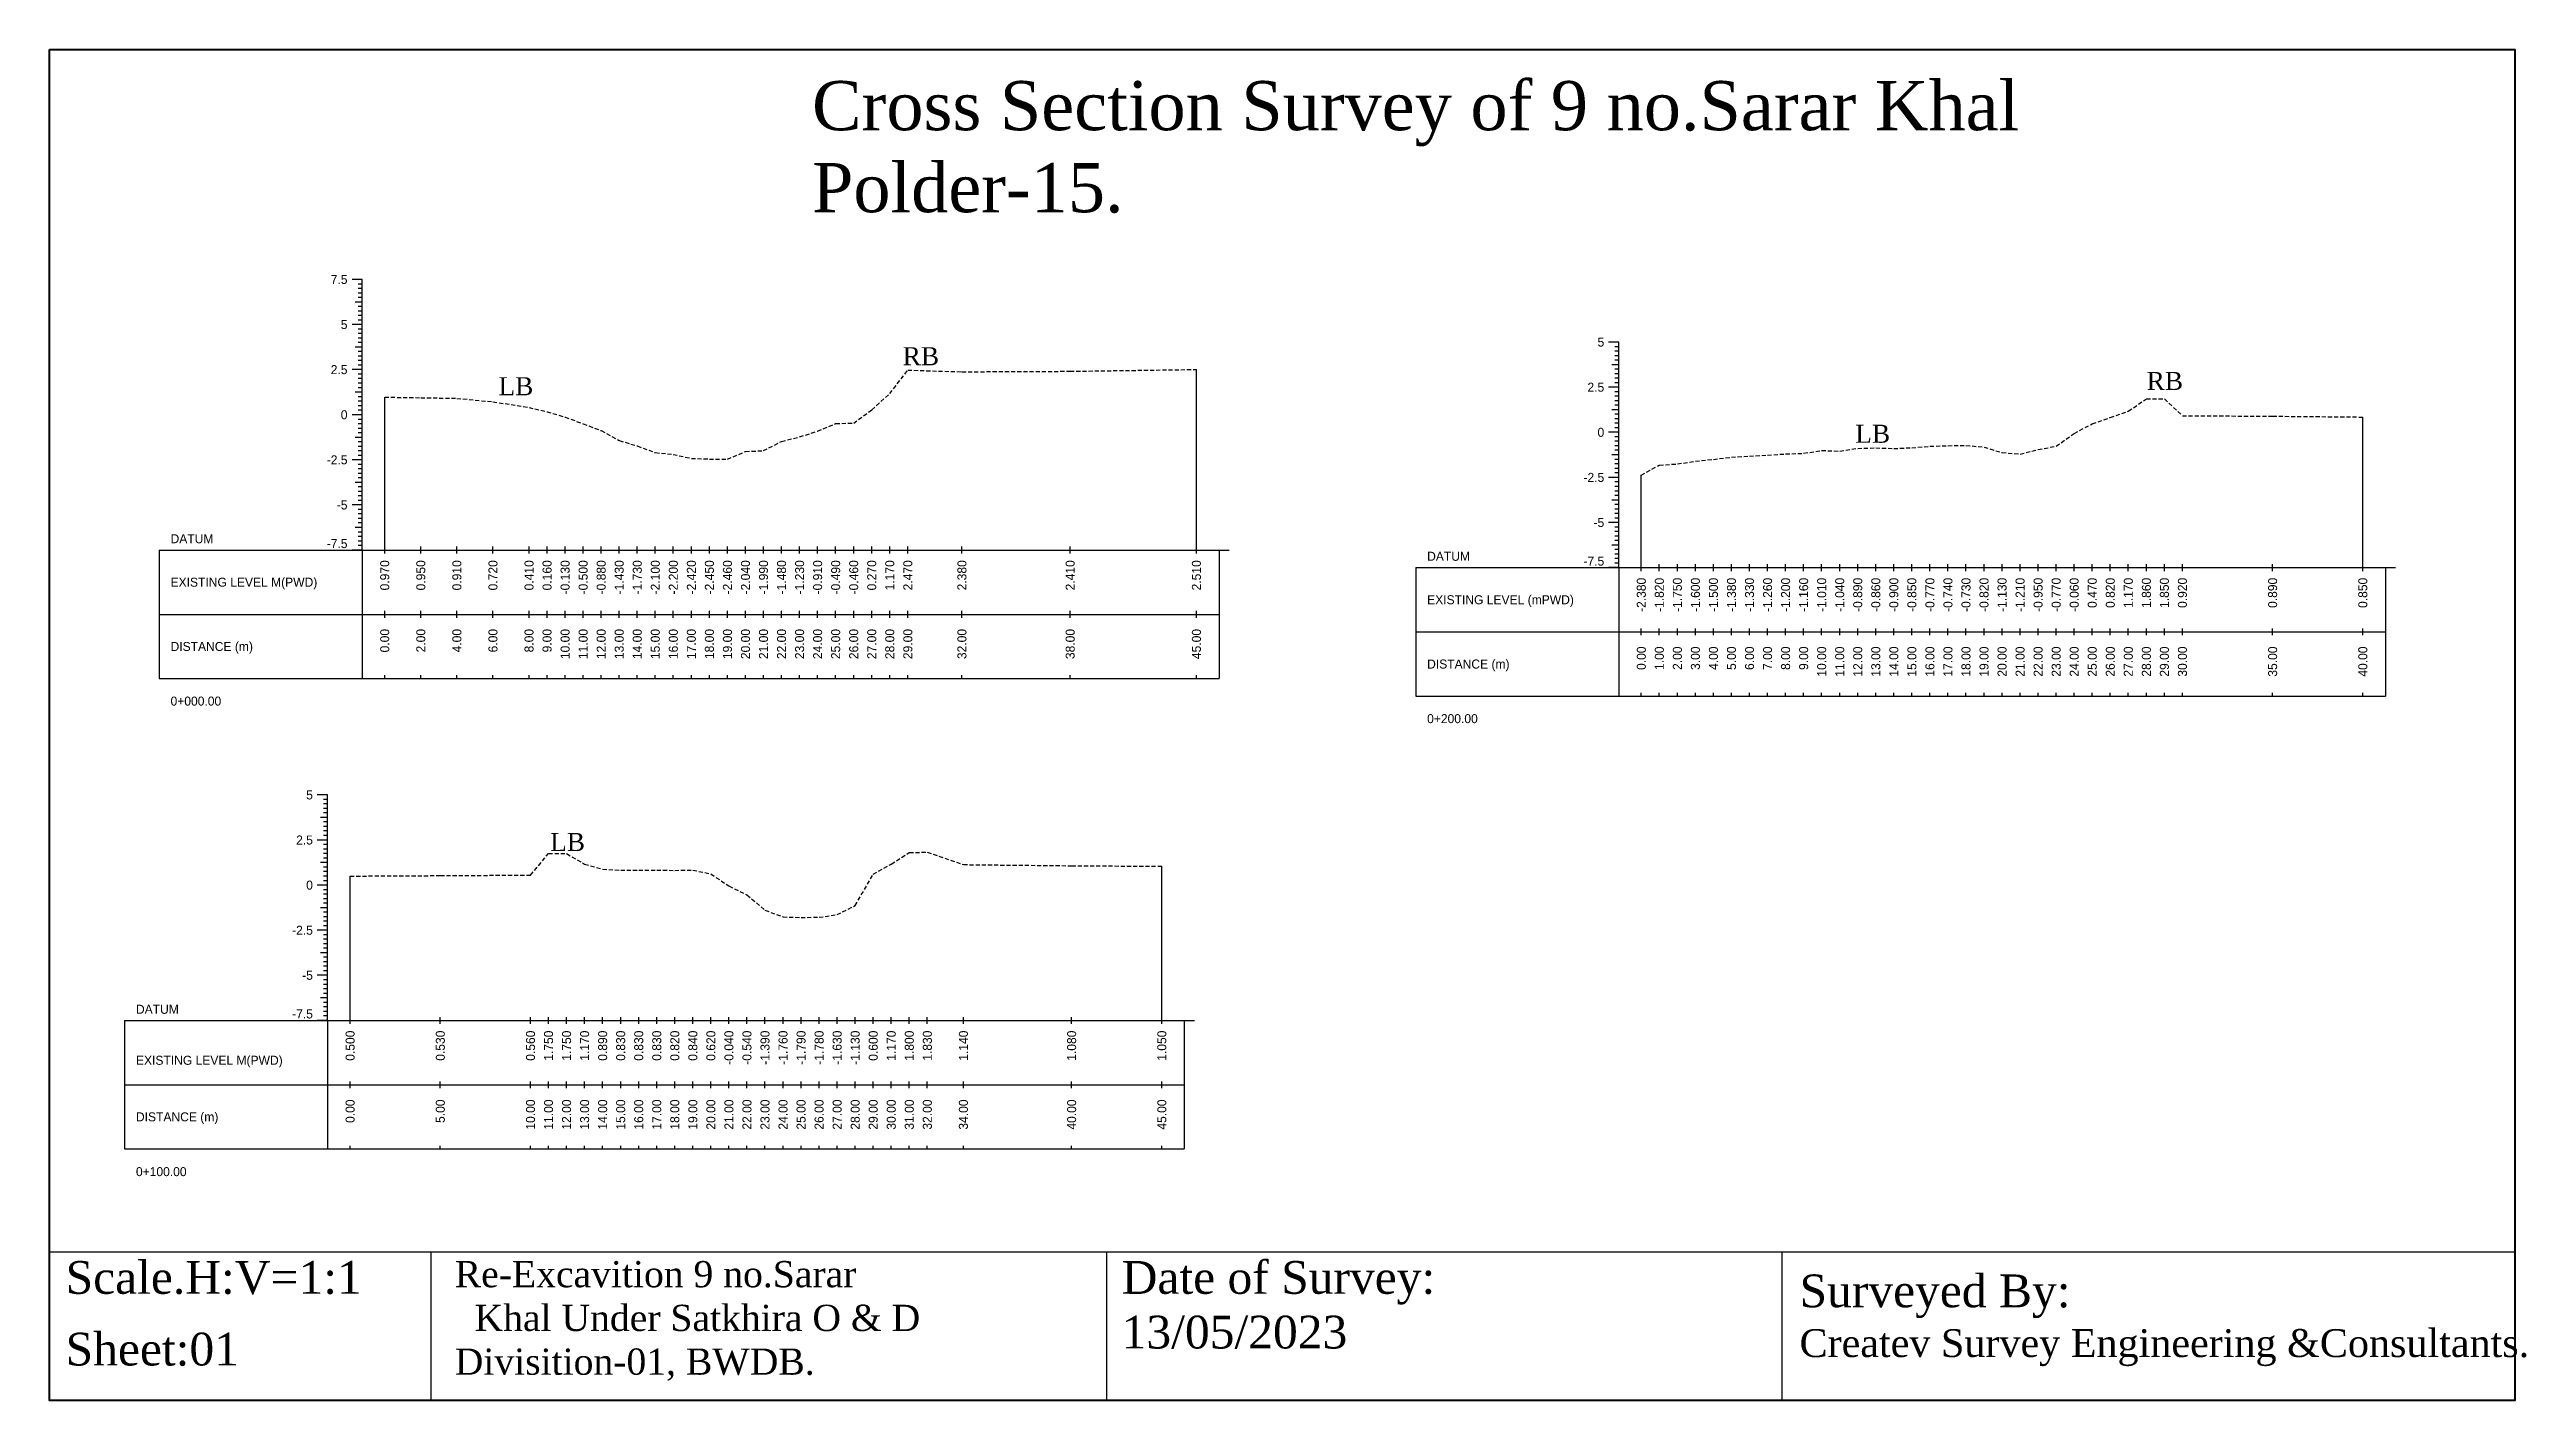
# Model space of a CAD drawing. Header units: inches. Extents: x 2527 to 3799, y -2520 to -1051.
# Drawn here: x 2527.3 to 2678.4, y -1133.6 to -1051.2 of the extents above; entities that cross this region are included whole.
import ezdxf
from ezdxf.enums import TextEntityAlignment as Align

# ---------------------------------------------------------------- set-up
doc = ezdxf.new("R2010")
doc.units = ezdxf.units.IN
doc.header["$MEASUREMENT"] = 0
doc.linetypes.add('HIDDEN', pattern=[0.375, 0.25, -0.125])
doc.layers.add('CS_Drawing', color=7, linetype='Continuous')
doc.layers.add('GL', color=3, linetype='HIDDEN')
doc.styles.add('romans', font='romans.shx')

msp = doc.modelspace()

# ---------------------------------------------------------------- texts
at = {"attachment_point": 1, "style": 'romans'}
for s, insert, char_height, width in [('{\\fTimes New Roman|b0|i0|c0|p18;Cross Section Survey of 9 no.Sarar Khal Polder-15.}', (2573.84, -1053.12), 3, 75.7359), ('{\\fTimes New Roman|b0|i0|c0|p18;RB}', (2579.37, -1069.35), 1.1, 96.5494), ('{\\fTimes New Roman|b0|i0|c0|p18;RB}', (2655.23, -1070.86), 1.1, 96.5494), ('{\\fTimes New Roman|b0|i0|c0|p18;LB}', (2554.72, -1071.18), 1.1, 96.5494), ('{\\fTimes New Roman|b0|i0|c0|p18;LB}', (2637.46, -1074.08), 1.1, 96.5494), ('{\\fTimes New Roman|b0|i0|c0|p18;LB}', (2557.87, -1098.97), 1.1, 96.5494), ('{\\fTimes New Roman|b0|i0|c0|p18;Scale.H:V=1:1}', (2528.32, -1125.07), 2, 22.2708), ('{\\fTimes New Roman|b0|i0|c0|p18;Re-Excavition 9 no.Sarar\\P  Khal Under Satkhira O & D    Divisition-01, BWDB.}', (2552.05, -1125.07), 1.6, 38.8405), ('{\\fTimes New Roman|b0|i0|c0|p18;Date of Survey: 13/05/2023}', (2592.72, -1125.07), 2, 22.2708), ('{\\fTimes New Roman|b0|i0|c0|p18;Surveyed By:                                     \\H0.85x;Createv Survey Engineering &Consultants.}', (2634.06, -1125.89), 2, 45.2193), ('{\\fTimes New Roman|b0|i0|c0|p18;Sheet:01}', (2528.32, -1129.44), 2, 38.8405)]:
    msp.add_mtext(s, dxfattribs=dict(at, insert=insert, char_height=char_height, width=width))
at = {"layer": 'CS_Drawing'}
for s, p in [('7.5', (2545.51, -1065.22)), ('5', (2545.51, -1067.97)), ('5', (2622.15, -1069.04)), ('2.5', (2545.51, -1070.72)), ('2.5', (2622.15, -1071.79)), ('0', (2545.51, -1073.47)), ('0', (2622.15, -1074.54)), ('-2.5', (2545.51, -1076.22)), ('-2.5', (2622.15, -1077.29)), ('-5', (2545.51, -1078.97)), ('-5', (2622.15, -1080.04)), ('5', (2543.4, -1096.65)), ('2.5', (2543.4, -1099.4)), ('0', (2543.4, -1102.15)), ('-2.5', (2543.4, -1104.9)), ('-5', (2543.4, -1107.65))]:
    msp.add_text(s, height=0.55, dxfattribs=at).set_placement(p, align=Align.MIDDLE_RIGHT)
for s, p in [('DATUM', (2534.72, -1081.03)), ('DATUM', (2611.35, -1082.1)), ('EXISTING LEVEL M(PWD)', (2534.72, -1083.68)), ('EXISTING LEVEL (mPWD)', (2611.35, -1084.75)), ('DISTANCE (m)', (2534.72, -1087.6)), ('DISTANCE (m)', (2611.35, -1088.67)), ('0+000.00', (2534.72, -1090.93)), ('0+200.00', (2611.35, -1092)), ('DATUM', (2532.61, -1109.72)), ('EXISTING LEVEL M(PWD)', (2532.61, -1112.83)), ('DISTANCE (m)', (2532.61, -1116.28)), ('0+100.00', (2532.61, -1119.62))]:
    msp.add_text(s, height=0.55, dxfattribs=at).set_placement(p, align=Align.MIDDLE_LEFT)
for p in [(2545.51, -1081.6), (2622.15, -1082.67), (2543.4, -1110.28)]:
    msp.add_text('-7.5', height=0.55, dxfattribs=at).set_placement(p, align=Align.RIGHT)
for s, p in [('0.970', (2547.78, -1082.34)), ('0.950', (2549.98, -1082.34)), ('0.910', (2552.18, -1082.34)), ('0.720', (2554.38, -1082.34)), ('0.410', (2556.58, -1082.34)), ('0.160', (2557.68, -1082.34)), ('-0.130', (2558.78, -1082.34)), ('-0.500', (2559.88, -1082.34)), ('-0.880', (2560.98, -1082.34)), ('-1.430', (2562.08, -1082.34)), ('-1.730', (2563.18, -1082.34)), ('-2.100', (2564.28, -1082.34)), ('-2.200', (2565.38, -1082.34)), ('-2.420', (2566.48, -1082.34)), ('-2.450', (2567.58, -1082.34)), ('-2.460', (2568.68, -1082.34)), ('-2.040', (2569.78, -1082.34)), ('-1.990', (2570.88, -1082.34)), ('-1.480', (2571.98, -1082.34)), ('-1.230', (2573.08, -1082.34)), ('-0.910', (2574.18, -1082.34)), ('-0.490', (2575.28, -1082.34)), ('-0.460', (2576.38, -1082.34)), ('0.270', (2577.48, -1082.34)), ('1.170', (2578.58, -1082.34)), ('2.470', (2579.68, -1082.34)), ('2.380', (2582.98, -1082.34)), ('2.410', (2589.58, -1082.34)), ('2.510', (2597.28, -1082.34)), ('-2.380', (2624.41, -1083.41)), ('-1.820', (2625.51, -1083.41)), ('-1.750', (2626.61, -1083.41)), ('-1.600', (2627.71, -1083.41)), ('-1.500', (2628.81, -1083.41)), ('-1.380', (2629.91, -1083.41)), ('-1.330', (2631.01, -1083.41)), ('-1.260', (2632.11, -1083.41)), ('-1.200', (2633.21, -1083.41)), ('-1.160', (2634.31, -1083.41)), ('-1.010', (2635.41, -1083.41)), ('-1.040', (2636.51, -1083.41)), ('-0.890', (2637.61, -1083.41)), ('-0.860', (2638.71, -1083.41)), ('-0.900', (2639.81, -1083.41)), ('-0.850', (2640.91, -1083.41)), ('-0.770', (2642.01, -1083.41)), ('-0.740', (2643.11, -1083.41)), ('-0.730', (2644.21, -1083.41)), ('-0.820', (2645.31, -1083.41)), ('-1.130', (2646.41, -1083.41)), ('-1.210', (2647.51, -1083.41)), ('-0.950', (2648.61, -1083.41)), ('-0.770', (2649.71, -1083.41)), ('-0.060', (2650.81, -1083.41)), ('0.470', (2651.91, -1083.41)), ('0.820', (2653.01, -1083.41)), ('1.170', (2654.11, -1083.41)), ('1.860', (2655.21, -1083.41)), ('1.850', (2656.31, -1083.41)), ('0.920', (2657.41, -1083.41)), ('0.890', (2662.91, -1083.41)), ('0.850', (2668.41, -1083.41)), ('0.00', (2547.78, -1086.53)), ('2.00', (2549.98, -1086.53)), ('4.00', (2552.18, -1086.53)), ('6.00', (2554.38, -1086.53)), ('8.00', (2556.58, -1086.53)), ('9.00', (2557.68, -1086.53)), ('10.00', (2558.78, -1086.53)), ('11.00', (2559.88, -1086.53)), ('12.00', (2560.98, -1086.53)), ('13.00', (2562.08, -1086.53)), ('14.00', (2563.18, -1086.53)), ('15.00', (2564.28, -1086.53)), ('16.00', (2565.38, -1086.53)), ('17.00', (2566.48, -1086.53)), ('18.00', (2567.58, -1086.53)), ('19.00', (2568.68, -1086.53)), ('20.00', (2569.78, -1086.53)), ('21.00', (2570.88, -1086.53)), ('22.00', (2571.98, -1086.53)), ('23.00', (2573.08, -1086.53)), ('24.00', (2574.18, -1086.53)), ('25.00', (2575.28, -1086.53)), ('26.00', (2576.38, -1086.53)), ('27.00', (2577.48, -1086.53)), ('28.00', (2578.58, -1086.53)), ('29.00', (2579.68, -1086.53)), ('32.00', (2582.98, -1086.53)), ('38.00', (2589.58, -1086.53)), ('45.00', (2597.28, -1086.53)), ('0.00', (2624.41, -1087.6)), ('1.00', (2625.51, -1087.6)), ('2.00', (2626.61, -1087.6)), ('3.00', (2627.71, -1087.6)), ('4.00', (2628.81, -1087.6)), ('5.00', (2629.91, -1087.6)), ('6.00', (2631.01, -1087.6)), ('7.00', (2632.11, -1087.6)), ('8.00', (2633.21, -1087.6)), ('9.00', (2634.31, -1087.6)), ('10.00', (2635.41, -1087.6)), ('11.00', (2636.51, -1087.6)), ('12.00', (2637.61, -1087.6)), ('13.00', (2638.71, -1087.6)), ('14.00', (2639.81, -1087.6)), ('15.00', (2640.91, -1087.6)), ('16.00', (2642.01, -1087.6)), ('17.00', (2643.11, -1087.6)), ('18.00', (2644.21, -1087.6)), ('19.00', (2645.31, -1087.6)), ('20.00', (2646.41, -1087.6)), ('21.00', (2647.51, -1087.6)), ('22.00', (2648.61, -1087.6)), ('23.00', (2649.71, -1087.6)), ('24.00', (2650.81, -1087.6)), ('25.00', (2651.91, -1087.6)), ('26.00', (2653.01, -1087.6)), ('27.00', (2654.11, -1087.6)), ('28.00', (2655.21, -1087.6)), ('29.00', (2656.31, -1087.6)), ('30.00', (2657.41, -1087.6)), ('35.00', (2662.91, -1087.6)), ('40.00', (2668.41, -1087.6)), ('0.500', (2545.67, -1111.02)), ('0.530', (2551.17, -1111.02)), ('0.560', (2556.67, -1111.02)), ('1.750', (2557.77, -1111.02)), ('1.750', (2558.87, -1111.02)), ('1.170', (2559.97, -1111.02)), ('0.890', (2561.07, -1111.02)), ('0.830', (2562.17, -1111.02)), ('0.830', (2563.27, -1111.02)), ('0.830', (2564.37, -1111.02)), ('0.820', (2565.47, -1111.02)), ('0.840', (2566.57, -1111.02)), ('0.620', (2567.67, -1111.02)), ('-0.040', (2568.77, -1111.02)), ('-0.540', (2569.87, -1111.02)), ('-1.390', (2570.97, -1111.02)), ('-1.760', (2572.07, -1111.02)), ('-1.790', (2573.17, -1111.02)), ('-1.780', (2574.27, -1111.02)), ('-1.630', (2575.37, -1111.02)), ('-1.130', (2576.47, -1111.02)), ('0.600', (2577.57, -1111.02)), ('1.170', (2578.67, -1111.02)), ('1.800', (2579.77, -1111.02)), ('1.830', (2580.87, -1111.02)), ('1.140', (2583.07, -1111.02)), ('1.080', (2589.67, -1111.02)), ('1.050', (2595.17, -1111.02)), ('0.00', (2545.67, -1115.22)), ('5.00', (2551.17, -1115.22)), ('10.00', (2556.67, -1115.22)), ('11.00', (2557.77, -1115.22)), ('12.00', (2558.87, -1115.22)), ('13.00', (2559.97, -1115.22)), ('14.00', (2561.07, -1115.22)), ('15.00', (2562.17, -1115.22)), ('16.00', (2563.27, -1115.22)), ('17.00', (2564.37, -1115.22)), ('18.00', (2565.47, -1115.22)), ('19.00', (2566.57, -1115.22)), ('20.00', (2567.67, -1115.22)), ('21.00', (2568.77, -1115.22)), ('22.00', (2569.87, -1115.22)), ('23.00', (2570.97, -1115.22)), ('24.00', (2572.07, -1115.22)), ('25.00', (2573.17, -1115.22)), ('26.00', (2574.27, -1115.22)), ('27.00', (2575.37, -1115.22)), ('28.00', (2576.47, -1115.22)), ('29.00', (2577.57, -1115.22)), ('30.00', (2578.67, -1115.22)), ('31.00', (2579.77, -1115.22)), ('32.00', (2580.87, -1115.22)), ('34.00', (2583.07, -1115.22)), ('40.00', (2589.67, -1115.22)), ('45.00', (2595.17, -1115.22))]:
    msp.add_text(s, height=0.55, rotation=90, dxfattribs=at).set_placement(p, align=Align.MIDDLE_RIGHT)

# ---------------------------------------------------------------- linework, layer by layer
at = {"color": 4, "lineweight": 40}
msp.add_lwpolyline([(2527.34, -1051.2), (2677.68, -1051.2), (2677.68, -1133.57), (2527.34, -1133.57)], close=True, dxfattribs=at)
for points in [[(2677.68, -1051.2), (2677.68, -1133.57)], [(2527.34, -1124.5), (2677.68, -1124.5)], [(2527.34, -1124.5), (2527.34, -1133.57)], [(2550.59, -1124.5), (2550.59, -1133.57)], [(2591.79, -1124.5), (2591.79, -1133.57)], [(2632.99, -1124.5), (2632.99, -1133.57)]]:
    msp.add_lwpolyline(points)
at = {"layer": 'CS_Drawing'}
for p, q in [((2546.41, -1065.22), (2545.79, -1065.22)), ((2546.41, -1065.22), (2545.98, -1065.22)), ((2546.41, -1065.22), (2546.16, -1065.22)), ((2546.41, -1065.5), (2546.16, -1065.5)), ((2546.41, -1065.77), (2546.16, -1065.77)), ((2546.41, -1066.05), (2546.16, -1066.05)), ((2546.41, -1066.32), (2546.16, -1066.32)), ((2546.41, -1081.72), (2546.41, -1065.22)), ((2546.41, -1066.6), (2545.98, -1066.6)), ((2546.41, -1066.6), (2546.16, -1066.6)), ((2546.41, -1066.87), (2546.16, -1066.87)), ((2546.41, -1067.15), (2546.16, -1067.15)), ((2546.41, -1067.42), (2546.16, -1067.42)), ((2546.41, -1067.7), (2546.16, -1067.7)), ((2546.41, -1067.97), (2545.79, -1067.97)), ((2546.41, -1067.97), (2545.98, -1067.97)), ((2546.41, -1069.35), (2545.98, -1069.35)), ((2546.41, -1067.97), (2546.16, -1067.97)), ((2546.41, -1068.25), (2546.16, -1068.25)), ((2546.41, -1068.52), (2546.16, -1068.52)), ((2546.41, -1068.8), (2546.16, -1068.8)), ((2546.41, -1069.07), (2546.16, -1069.07)), ((2546.41, -1069.35), (2546.16, -1069.35)), ((2623.04, -1069.04), (2622.42, -1069.04)), ((2623.04, -1069.04), (2622.61, -1069.04)), ((2623.04, -1069.04), (2622.79, -1069.04)), ((2623.04, -1069.32), (2622.79, -1069.32)), ((2623.04, -1082.79), (2623.04, -1069.04)), ((2546.41, -1070.72), (2545.79, -1070.72)), ((2546.41, -1070.72), (2545.98, -1070.72)), ((2546.41, -1069.62), (2546.16, -1069.62)), ((2546.41, -1069.9), (2546.16, -1069.9)), ((2546.41, -1070.17), (2546.16, -1070.17)), ((2546.41, -1070.45), (2546.16, -1070.45)), ((2546.41, -1070.72), (2546.16, -1070.72)), ((2597.28, -1081.72), (2597.28, -1070.71)), ((2623.04, -1070.42), (2622.61, -1070.42)), ((2623.04, -1069.59), (2622.79, -1069.59)), ((2623.04, -1069.87), (2622.79, -1069.87)), ((2623.04, -1070.14), (2622.79, -1070.14)), ((2623.04, -1070.42), (2622.79, -1070.42)), ((2623.04, -1070.69), (2622.79, -1070.69)), ((2546.41, -1072.1), (2545.98, -1072.1)), ((2546.41, -1071), (2546.16, -1071)), ((2546.41, -1071.27), (2546.16, -1071.27)), ((2546.41, -1071.55), (2546.16, -1071.55)), ((2546.41, -1071.82), (2546.16, -1071.82)), ((2546.41, -1072.1), (2546.16, -1072.1)), ((2546.41, -1072.37), (2546.16, -1072.37)), ((2547.78, -1081.72), (2547.78, -1072.4)), ((2623.04, -1071.79), (2622.42, -1071.79)), ((2623.04, -1071.79), (2622.61, -1071.79)), ((2623.04, -1070.97), (2622.79, -1070.97)), ((2623.04, -1071.24), (2622.79, -1071.24)), ((2623.04, -1071.52), (2622.79, -1071.52)), ((2623.04, -1071.79), (2622.79, -1071.79)), ((2623.04, -1072.07), (2622.79, -1072.07)), ((2623.04, -1072.34), (2622.79, -1072.34)), ((2546.41, -1073.47), (2545.79, -1073.47)), ((2546.41, -1073.47), (2545.98, -1073.47)), ((2546.41, -1072.65), (2546.16, -1072.65)), ((2546.41, -1072.92), (2546.16, -1072.92)), ((2546.41, -1073.2), (2546.16, -1073.2)), ((2546.41, -1073.47), (2546.16, -1073.47)), ((2546.41, -1073.75), (2546.16, -1073.75)), ((2623.04, -1073.17), (2622.61, -1073.17)), ((2623.04, -1072.62), (2622.79, -1072.62)), ((2623.04, -1072.89), (2622.79, -1072.89)), ((2623.04, -1073.17), (2622.79, -1073.17)), ((2623.04, -1073.44), (2622.79, -1073.44)), ((2623.04, -1073.72), (2622.79, -1073.72)), ((2668.41, -1082.79), (2668.41, -1073.61)), ((2546.41, -1074.85), (2545.98, -1074.85)), ((2546.41, -1074.02), (2546.16, -1074.02)), ((2546.41, -1074.3), (2546.16, -1074.3)), ((2546.41, -1074.57), (2546.16, -1074.57)), ((2546.41, -1074.85), (2546.16, -1074.85)), ((2546.41, -1075.12), (2546.16, -1075.12)), ((2546.41, -1075.4), (2546.16, -1075.4)), ((2623.04, -1074.54), (2622.42, -1074.54)), ((2623.04, -1074.54), (2622.61, -1074.54)), ((2623.04, -1073.99), (2622.79, -1073.99)), ((2623.04, -1074.27), (2622.79, -1074.27)), ((2623.04, -1074.54), (2622.79, -1074.54)), ((2623.04, -1074.82), (2622.79, -1074.82)), ((2623.04, -1075.09), (2622.79, -1075.09)), ((2623.04, -1075.37), (2622.79, -1075.37)), ((2546.41, -1076.22), (2545.79, -1076.22)), ((2546.41, -1076.22), (2545.98, -1076.22)), ((2546.41, -1075.67), (2546.16, -1075.67)), ((2546.41, -1075.95), (2546.16, -1075.95)), ((2546.41, -1076.22), (2546.16, -1076.22)), ((2546.41, -1076.5), (2546.16, -1076.5)), ((2546.41, -1076.77), (2546.16, -1076.77)), ((2623.04, -1075.92), (2622.61, -1075.92)), ((2623.04, -1075.64), (2622.79, -1075.64)), ((2623.04, -1075.92), (2622.79, -1075.92)), ((2623.04, -1076.19), (2622.79, -1076.19)), ((2623.04, -1076.47), (2622.79, -1076.47)), ((2623.04, -1076.74), (2622.79, -1076.74)), ((2546.41, -1077.6), (2545.98, -1077.6)), ((2546.41, -1077.05), (2546.16, -1077.05)), ((2546.41, -1077.32), (2546.16, -1077.32)), ((2546.41, -1077.6), (2546.16, -1077.6)), ((2546.41, -1077.87), (2546.16, -1077.87)), ((2546.41, -1078.15), (2546.16, -1078.15)), ((2546.41, -1078.42), (2546.16, -1078.42)), ((2623.04, -1077.29), (2622.42, -1077.29)), ((2623.04, -1077.29), (2622.61, -1077.29)), ((2623.04, -1077.02), (2622.79, -1077.02)), ((2623.04, -1077.29), (2622.79, -1077.29)), ((2623.04, -1077.57), (2622.79, -1077.57)), ((2623.04, -1077.84), (2622.79, -1077.84)), ((2623.04, -1078.12), (2622.79, -1078.12)), ((2623.04, -1078.39), (2622.79, -1078.39)), ((2624.41, -1082.79), (2624.41, -1077.16)), ((2546.41, -1078.97), (2545.79, -1078.97)), ((2546.41, -1078.97), (2545.98, -1078.97)), ((2546.41, -1078.7), (2546.16, -1078.7)), ((2546.41, -1078.97), (2546.16, -1078.97)), ((2546.41, -1079.25), (2546.16, -1079.25)), ((2546.41, -1079.52), (2546.16, -1079.52)), ((2546.41, -1079.8), (2546.16, -1079.8)), ((2623.04, -1078.67), (2622.61, -1078.67)), ((2623.04, -1078.67), (2622.79, -1078.67)), ((2623.04, -1078.94), (2622.79, -1078.94)), ((2623.04, -1079.22), (2622.79, -1079.22)), ((2623.04, -1079.49), (2622.79, -1079.49)), ((2623.04, -1079.77), (2622.79, -1079.77)), ((2546.41, -1080.35), (2545.98, -1080.35)), ((2546.41, -1080.07), (2546.16, -1080.07)), ((2546.41, -1080.35), (2546.16, -1080.35)), ((2546.41, -1080.62), (2546.16, -1080.62)), ((2546.41, -1080.9), (2546.16, -1080.9)), ((2546.41, -1081.17), (2546.16, -1081.17)), ((2546.41, -1081.45), (2546.16, -1081.45)), ((2547.78, -1081.93), (2547.78, -1081.51)), ((2549.98, -1081.93), (2549.98, -1081.51)), ((2552.18, -1081.93), (2552.18, -1081.51)), ((2554.38, -1081.93), (2554.38, -1081.51)), ((2556.58, -1081.93), (2556.58, -1081.51)), ((2557.68, -1081.93), (2557.68, -1081.51)), ((2558.78, -1081.93), (2558.78, -1081.51)), ((2559.88, -1081.93), (2559.88, -1081.51)), ((2560.98, -1081.93), (2560.98, -1081.51)), ((2562.08, -1081.93), (2562.08, -1081.51)), ((2563.18, -1081.93), (2563.18, -1081.51)), ((2564.28, -1081.93), (2564.28, -1081.51)), ((2565.38, -1081.93), (2565.38, -1081.51)), ((2566.48, -1081.93), (2566.48, -1081.51)), ((2567.58, -1081.93), (2567.58, -1081.51)), ((2568.68, -1081.93), (2568.68, -1081.51)), ((2569.78, -1081.93), (2569.78, -1081.51)), ((2570.88, -1081.93), (2570.88, -1081.51)), ((2571.98, -1081.93), (2571.98, -1081.51)), ((2573.08, -1081.93), (2573.08, -1081.51)), ((2574.18, -1081.93), (2574.18, -1081.51)), ((2575.28, -1081.93), (2575.28, -1081.51)), ((2576.38, -1081.93), (2576.38, -1081.51)), ((2577.48, -1081.93), (2577.48, -1081.51)), ((2578.58, -1081.93), (2578.58, -1081.51)), ((2579.68, -1081.93), (2579.68, -1081.51)), ((2582.98, -1081.93), (2582.98, -1081.51)), ((2589.58, -1081.93), (2589.58, -1081.51)), ((2597.28, -1081.93), (2597.28, -1081.51)), ((2623.04, -1080.04), (2622.42, -1080.04)), ((2623.04, -1080.04), (2622.61, -1080.04)), ((2623.04, -1081.42), (2622.61, -1081.42)), ((2623.04, -1080.04), (2622.79, -1080.04)), ((2623.04, -1080.32), (2622.79, -1080.32)), ((2623.04, -1080.59), (2622.79, -1080.59)), ((2623.04, -1080.87), (2622.79, -1080.87)), ((2623.04, -1081.14), (2622.79, -1081.14)), ((2623.04, -1081.42), (2622.79, -1081.42)), ((2534.03, -1081.72), (2546.41, -1081.72)), ((2534.03, -1081.72), (2534.03, -1089.56)), ((2546.41, -1081.72), (2545.79, -1081.72)), ((2546.41, -1081.72), (2545.98, -1081.72)), ((2546.41, -1081.72), (2546.16, -1081.72)), ((2546.41, -1081.72), (2598.66, -1081.72)), ((2546.41, -1081.72), (2546.41, -1089.56)), ((2598.66, -1081.72), (2599.28, -1081.72)), ((2598.66, -1081.72), (2599.09, -1081.72)), ((2598.66, -1081.72), (2598.91, -1081.72)), ((2598.66, -1081.72), (2598.66, -1089.56)), ((2610.66, -1082.79), (2623.04, -1082.79)), ((2610.66, -1082.79), (2610.66, -1090.63)), ((2623.04, -1082.79), (2622.42, -1082.79)), ((2623.04, -1082.79), (2622.61, -1082.79)), ((2623.04, -1081.69), (2622.79, -1081.69)), ((2623.04, -1081.97), (2622.79, -1081.97)), ((2623.04, -1082.24), (2622.79, -1082.24)), ((2623.04, -1082.52), (2622.79, -1082.52)), ((2623.04, -1082.79), (2622.79, -1082.79)), ((2623.04, -1082.79), (2669.79, -1082.79)), ((2623.04, -1082.79), (2623.04, -1090.63)), ((2624.41, -1083), (2624.41, -1082.59)), ((2625.51, -1083), (2625.51, -1082.59)), ((2626.61, -1083), (2626.61, -1082.59)), ((2627.71, -1083), (2627.71, -1082.59)), ((2628.81, -1083), (2628.81, -1082.59)), ((2629.91, -1083), (2629.91, -1082.59)), ((2631.01, -1083), (2631.01, -1082.59)), ((2632.11, -1083), (2632.11, -1082.59)), ((2633.21, -1083), (2633.21, -1082.59)), ((2634.31, -1083), (2634.31, -1082.59)), ((2635.41, -1083), (2635.41, -1082.59)), ((2636.51, -1083), (2636.51, -1082.59)), ((2637.61, -1083), (2637.61, -1082.59)), ((2638.71, -1083), (2638.71, -1082.59)), ((2639.81, -1083), (2639.81, -1082.59)), ((2640.91, -1083), (2640.91, -1082.59)), ((2642.01, -1083), (2642.01, -1082.59)), ((2643.11, -1083), (2643.11, -1082.59)), ((2644.21, -1083), (2644.21, -1082.59)), ((2645.31, -1083), (2645.31, -1082.59)), ((2646.41, -1083), (2646.41, -1082.59)), ((2647.51, -1083), (2647.51, -1082.59)), ((2648.61, -1083), (2648.61, -1082.59)), ((2649.71, -1083), (2649.71, -1082.59)), ((2650.81, -1083), (2650.81, -1082.59)), ((2651.91, -1083), (2651.91, -1082.59)), ((2653.01, -1083), (2653.01, -1082.59)), ((2654.11, -1083), (2654.11, -1082.59)), ((2655.21, -1083), (2655.21, -1082.59)), ((2656.31, -1083), (2656.31, -1082.59)), ((2657.41, -1083), (2657.41, -1082.59)), ((2662.91, -1083), (2662.91, -1082.59)), ((2668.41, -1083), (2668.41, -1082.59)), ((2669.79, -1082.79), (2670.41, -1082.79)), ((2669.79, -1082.79), (2670.22, -1082.79)), ((2669.79, -1082.79), (2670.04, -1082.79)), ((2669.79, -1082.79), (2669.79, -1090.63)), ((2534.03, -1085.64), (2546.41, -1085.64)), ((2546.41, -1085.64), (2598.66, -1085.64)), ((2546.41, -1085.64), (2598.66, -1085.64)), ((2547.78, -1085.85), (2547.78, -1085.43)), ((2549.98, -1085.85), (2549.98, -1085.43)), ((2552.18, -1085.85), (2552.18, -1085.43)), ((2554.38, -1085.85), (2554.38, -1085.43)), ((2556.58, -1085.85), (2556.58, -1085.43)), ((2557.68, -1085.85), (2557.68, -1085.43)), ((2558.78, -1085.85), (2558.78, -1085.43)), ((2559.88, -1085.85), (2559.88, -1085.43)), ((2560.98, -1085.85), (2560.98, -1085.43)), ((2562.08, -1085.85), (2562.08, -1085.43)), ((2563.18, -1085.85), (2563.18, -1085.43)), ((2564.28, -1085.85), (2564.28, -1085.43)), ((2565.38, -1085.85), (2565.38, -1085.43)), ((2566.48, -1085.85), (2566.48, -1085.43)), ((2567.58, -1085.85), (2567.58, -1085.43)), ((2568.68, -1085.85), (2568.68, -1085.43)), ((2569.78, -1085.85), (2569.78, -1085.43)), ((2570.88, -1085.85), (2570.88, -1085.43)), ((2571.98, -1085.85), (2571.98, -1085.43)), ((2573.08, -1085.85), (2573.08, -1085.43)), ((2574.18, -1085.85), (2574.18, -1085.43)), ((2575.28, -1085.85), (2575.28, -1085.43)), ((2576.38, -1085.85), (2576.38, -1085.43)), ((2577.48, -1085.85), (2577.48, -1085.43)), ((2578.58, -1085.85), (2578.58, -1085.43)), ((2579.68, -1085.85), (2579.68, -1085.43)), ((2582.98, -1085.85), (2582.98, -1085.43)), ((2589.58, -1085.85), (2589.58, -1085.43)), ((2597.28, -1085.85), (2597.28, -1085.43)), ((2610.66, -1086.71), (2623.04, -1086.71)), ((2623.04, -1086.71), (2669.79, -1086.71)), ((2623.04, -1086.71), (2669.79, -1086.71)), ((2624.41, -1086.92), (2624.41, -1086.5)), ((2625.51, -1086.92), (2625.51, -1086.5)), ((2626.61, -1086.92), (2626.61, -1086.5)), ((2627.71, -1086.92), (2627.71, -1086.5)), ((2628.81, -1086.92), (2628.81, -1086.5)), ((2629.91, -1086.92), (2629.91, -1086.5)), ((2631.01, -1086.92), (2631.01, -1086.5)), ((2632.11, -1086.92), (2632.11, -1086.5)), ((2633.21, -1086.92), (2633.21, -1086.5)), ((2634.31, -1086.92), (2634.31, -1086.5)), ((2635.41, -1086.92), (2635.41, -1086.5)), ((2636.51, -1086.92), (2636.51, -1086.5)), ((2637.61, -1086.92), (2637.61, -1086.5)), ((2638.71, -1086.92), (2638.71, -1086.5)), ((2639.81, -1086.92), (2639.81, -1086.5)), ((2640.91, -1086.92), (2640.91, -1086.5)), ((2642.01, -1086.92), (2642.01, -1086.5)), ((2643.11, -1086.92), (2643.11, -1086.5)), ((2644.21, -1086.92), (2644.21, -1086.5)), ((2645.31, -1086.92), (2645.31, -1086.5)), ((2646.41, -1086.92), (2646.41, -1086.5)), ((2647.51, -1086.92), (2647.51, -1086.5)), ((2648.61, -1086.92), (2648.61, -1086.5)), ((2649.71, -1086.92), (2649.71, -1086.5)), ((2650.81, -1086.92), (2650.81, -1086.5)), ((2651.91, -1086.92), (2651.91, -1086.5)), ((2653.01, -1086.92), (2653.01, -1086.5)), ((2654.11, -1086.92), (2654.11, -1086.5)), ((2655.21, -1086.92), (2655.21, -1086.5)), ((2656.31, -1086.92), (2656.31, -1086.5)), ((2657.41, -1086.92), (2657.41, -1086.5)), ((2662.91, -1086.92), (2662.91, -1086.5)), ((2668.41, -1086.92), (2668.41, -1086.5)), ((2534.03, -1089.56), (2546.41, -1089.56)), ((2546.41, -1089.56), (2598.66, -1089.56)), ((2547.78, -1089.56), (2547.78, -1089.35)), ((2549.98, -1089.56), (2549.98, -1089.35)), ((2552.18, -1089.56), (2552.18, -1089.35)), ((2554.38, -1089.56), (2554.38, -1089.35)), ((2556.58, -1089.56), (2556.58, -1089.35)), ((2557.68, -1089.56), (2557.68, -1089.35)), ((2558.78, -1089.56), (2558.78, -1089.35)), ((2559.88, -1089.56), (2559.88, -1089.35)), ((2560.98, -1089.56), (2560.98, -1089.35)), ((2562.08, -1089.56), (2562.08, -1089.35)), ((2563.18, -1089.56), (2563.18, -1089.35)), ((2564.28, -1089.56), (2564.28, -1089.35)), ((2565.38, -1089.56), (2565.38, -1089.35)), ((2566.48, -1089.56), (2566.48, -1089.35)), ((2567.58, -1089.56), (2567.58, -1089.35)), ((2568.68, -1089.56), (2568.68, -1089.35)), ((2569.78, -1089.56), (2569.78, -1089.35)), ((2570.88, -1089.56), (2570.88, -1089.35)), ((2571.98, -1089.56), (2571.98, -1089.35)), ((2573.08, -1089.56), (2573.08, -1089.35)), ((2574.18, -1089.56), (2574.18, -1089.35)), ((2575.28, -1089.56), (2575.28, -1089.35)), ((2576.38, -1089.56), (2576.38, -1089.35)), ((2577.48, -1089.56), (2577.48, -1089.35)), ((2578.58, -1089.56), (2578.58, -1089.35)), ((2579.68, -1089.56), (2579.68, -1089.35)), ((2582.98, -1089.56), (2582.98, -1089.35)), ((2589.58, -1089.56), (2589.58, -1089.35)), ((2597.28, -1089.56), (2597.28, -1089.35)), ((2624.41, -1090.63), (2624.41, -1090.42)), ((2625.51, -1090.63), (2625.51, -1090.42)), ((2626.61, -1090.63), (2626.61, -1090.42)), ((2627.71, -1090.63), (2627.71, -1090.42)), ((2628.81, -1090.63), (2628.81, -1090.42)), ((2629.91, -1090.63), (2629.91, -1090.42)), ((2631.01, -1090.63), (2631.01, -1090.42)), ((2632.11, -1090.63), (2632.11, -1090.42)), ((2633.21, -1090.63), (2633.21, -1090.42)), ((2634.31, -1090.63), (2634.31, -1090.42)), ((2635.41, -1090.63), (2635.41, -1090.42)), ((2636.51, -1090.63), (2636.51, -1090.42)), ((2637.61, -1090.63), (2637.61, -1090.42)), ((2638.71, -1090.63), (2638.71, -1090.42)), ((2639.81, -1090.63), (2639.81, -1090.42)), ((2640.91, -1090.63), (2640.91, -1090.42)), ((2642.01, -1090.63), (2642.01, -1090.42)), ((2643.11, -1090.63), (2643.11, -1090.42)), ((2644.21, -1090.63), (2644.21, -1090.42)), ((2645.31, -1090.63), (2645.31, -1090.42)), ((2646.41, -1090.63), (2646.41, -1090.42)), ((2647.51, -1090.63), (2647.51, -1090.42)), ((2648.61, -1090.63), (2648.61, -1090.42)), ((2649.71, -1090.63), (2649.71, -1090.42)), ((2650.81, -1090.63), (2650.81, -1090.42)), ((2651.91, -1090.63), (2651.91, -1090.42)), ((2653.01, -1090.63), (2653.01, -1090.42)), ((2654.11, -1090.63), (2654.11, -1090.42)), ((2655.21, -1090.63), (2655.21, -1090.42)), ((2656.31, -1090.63), (2656.31, -1090.42)), ((2657.41, -1090.63), (2657.41, -1090.42)), ((2662.91, -1090.63), (2662.91, -1090.42)), ((2668.41, -1090.63), (2668.41, -1090.42)), ((2610.66, -1090.63), (2623.04, -1090.63)), ((2623.04, -1090.63), (2669.79, -1090.63)), ((2544.29, -1096.65), (2543.67, -1096.65)), ((2544.29, -1096.65), (2543.86, -1096.65)), ((2544.29, -1098.03), (2543.86, -1098.03)), ((2544.29, -1096.65), (2544.05, -1096.65)), ((2544.29, -1096.93), (2544.05, -1096.93)), ((2544.29, -1097.2), (2544.05, -1097.2)), ((2544.29, -1097.48), (2544.05, -1097.48)), ((2544.29, -1097.75), (2544.05, -1097.75)), ((2544.29, -1098.03), (2544.05, -1098.03)), ((2544.29, -1110.4), (2544.29, -1096.65)), ((2544.29, -1099.4), (2543.67, -1099.4)), ((2544.29, -1099.4), (2543.86, -1099.4)), ((2544.29, -1098.3), (2544.05, -1098.3)), ((2544.29, -1098.58), (2544.05, -1098.58)), ((2544.29, -1098.85), (2544.05, -1098.85)), ((2544.29, -1099.13), (2544.05, -1099.13)), ((2544.29, -1099.4), (2544.05, -1099.4)), ((2544.29, -1100.78), (2543.86, -1100.78)), ((2544.29, -1099.68), (2544.05, -1099.68)), ((2544.29, -1099.95), (2544.05, -1099.95)), ((2544.29, -1100.23), (2544.05, -1100.23)), ((2544.29, -1100.5), (2544.05, -1100.5)), ((2544.29, -1100.78), (2544.05, -1100.78)), ((2544.29, -1101.05), (2544.05, -1101.05)), ((2595.17, -1110.4), (2595.17, -1101)), ((2544.29, -1102.15), (2543.67, -1102.15)), ((2544.29, -1102.15), (2543.86, -1102.15)), ((2544.29, -1101.33), (2544.05, -1101.33)), ((2544.29, -1101.6), (2544.05, -1101.6)), ((2544.29, -1101.88), (2544.05, -1101.88)), ((2544.29, -1102.15), (2544.05, -1102.15)), ((2544.29, -1102.43), (2544.05, -1102.43)), ((2545.67, -1110.4), (2545.67, -1101.6)), ((2544.29, -1103.53), (2543.86, -1103.53)), ((2544.29, -1102.7), (2544.05, -1102.7)), ((2544.29, -1102.98), (2544.05, -1102.98)), ((2544.29, -1103.25), (2544.05, -1103.25)), ((2544.29, -1103.53), (2544.05, -1103.53)), ((2544.29, -1103.8), (2544.05, -1103.8)), ((2544.29, -1104.08), (2544.05, -1104.08)), ((2544.29, -1104.9), (2543.67, -1104.9)), ((2544.29, -1104.9), (2543.86, -1104.9)), ((2544.29, -1104.35), (2544.05, -1104.35)), ((2544.29, -1104.63), (2544.05, -1104.63)), ((2544.29, -1104.9), (2544.05, -1104.9)), ((2544.29, -1105.18), (2544.05, -1105.18)), ((2544.29, -1105.45), (2544.05, -1105.45)), ((2544.29, -1106.28), (2543.86, -1106.28)), ((2544.29, -1105.73), (2544.05, -1105.73)), ((2544.29, -1106), (2544.05, -1106)), ((2544.29, -1106.28), (2544.05, -1106.28)), ((2544.29, -1106.55), (2544.05, -1106.55)), ((2544.29, -1106.83), (2544.05, -1106.83)), ((2544.29, -1107.1), (2544.05, -1107.1)), ((2544.29, -1107.65), (2543.67, -1107.65)), ((2544.29, -1107.65), (2543.86, -1107.65)), ((2544.29, -1107.38), (2544.05, -1107.38)), ((2544.29, -1107.65), (2544.05, -1107.65)), ((2544.29, -1107.93), (2544.05, -1107.93)), ((2544.29, -1108.2), (2544.05, -1108.2)), ((2544.29, -1108.48), (2544.05, -1108.48)), ((2544.29, -1109.03), (2543.86, -1109.03)), ((2544.29, -1108.75), (2544.05, -1108.75)), ((2544.29, -1109.03), (2544.05, -1109.03)), ((2544.29, -1109.3), (2544.05, -1109.3)), ((2544.29, -1109.58), (2544.05, -1109.58)), ((2544.29, -1109.85), (2544.05, -1109.85)), ((2544.29, -1110.13), (2544.05, -1110.13)), ((2545.67, -1110.61), (2545.67, -1110.2)), ((2551.17, -1110.61), (2551.17, -1110.2)), ((2556.67, -1110.61), (2556.67, -1110.2)), ((2557.77, -1110.61), (2557.77, -1110.2)), ((2558.87, -1110.61), (2558.87, -1110.2)), ((2559.97, -1110.61), (2559.97, -1110.2)), ((2561.07, -1110.61), (2561.07, -1110.2)), ((2562.17, -1110.61), (2562.17, -1110.2)), ((2563.27, -1110.61), (2563.27, -1110.2)), ((2564.37, -1110.61), (2564.37, -1110.2)), ((2565.47, -1110.61), (2565.47, -1110.2)), ((2566.57, -1110.61), (2566.57, -1110.2)), ((2567.67, -1110.61), (2567.67, -1110.2)), ((2568.77, -1110.61), (2568.77, -1110.2)), ((2569.87, -1110.61), (2569.87, -1110.2)), ((2570.97, -1110.61), (2570.97, -1110.2)), ((2572.07, -1110.61), (2572.07, -1110.2)), ((2573.17, -1110.61), (2573.17, -1110.2)), ((2574.27, -1110.61), (2574.27, -1110.2)), ((2575.37, -1110.61), (2575.37, -1110.2)), ((2576.47, -1110.61), (2576.47, -1110.2)), ((2577.57, -1110.61), (2577.57, -1110.2)), ((2578.67, -1110.61), (2578.67, -1110.2)), ((2579.77, -1110.61), (2579.77, -1110.2)), ((2580.87, -1110.61), (2580.87, -1110.2)), ((2583.07, -1110.61), (2583.07, -1110.2)), ((2589.67, -1110.61), (2589.67, -1110.2)), ((2595.17, -1110.61), (2595.17, -1110.2)), ((2531.92, -1110.4), (2544.29, -1110.4)), ((2531.92, -1110.4), (2531.92, -1118.24)), ((2544.29, -1110.4), (2543.67, -1110.4)), ((2544.29, -1110.4), (2543.86, -1110.4)), ((2544.29, -1110.4), (2544.05, -1110.4)), ((2544.29, -1110.4), (2596.54, -1110.4)), ((2544.29, -1110.4), (2544.29, -1118.24)), ((2596.54, -1110.4), (2597.16, -1110.4)), ((2596.54, -1110.4), (2596.98, -1110.4)), ((2596.54, -1110.4), (2596.79, -1110.4)), ((2596.54, -1110.4), (2596.54, -1118.24)), ((2531.92, -1114.32), (2544.29, -1114.32)), ((2544.29, -1114.32), (2596.54, -1114.32)), ((2544.29, -1114.32), (2596.54, -1114.32)), ((2545.67, -1114.53), (2545.67, -1114.12)), ((2551.17, -1114.53), (2551.17, -1114.12)), ((2556.67, -1114.53), (2556.67, -1114.12)), ((2557.77, -1114.53), (2557.77, -1114.12)), ((2558.87, -1114.53), (2558.87, -1114.12)), ((2559.97, -1114.53), (2559.97, -1114.12)), ((2561.07, -1114.53), (2561.07, -1114.12)), ((2562.17, -1114.53), (2562.17, -1114.12)), ((2563.27, -1114.53), (2563.27, -1114.12)), ((2564.37, -1114.53), (2564.37, -1114.12)), ((2565.47, -1114.53), (2565.47, -1114.12)), ((2566.57, -1114.53), (2566.57, -1114.12)), ((2567.67, -1114.53), (2567.67, -1114.12)), ((2568.77, -1114.53), (2568.77, -1114.12)), ((2569.87, -1114.53), (2569.87, -1114.12)), ((2570.97, -1114.53), (2570.97, -1114.12)), ((2572.07, -1114.53), (2572.07, -1114.12)), ((2573.17, -1114.53), (2573.17, -1114.12)), ((2574.27, -1114.53), (2574.27, -1114.12)), ((2575.37, -1114.53), (2575.37, -1114.12)), ((2576.47, -1114.53), (2576.47, -1114.12)), ((2577.57, -1114.53), (2577.57, -1114.12)), ((2578.67, -1114.53), (2578.67, -1114.12)), ((2579.77, -1114.53), (2579.77, -1114.12)), ((2580.87, -1114.53), (2580.87, -1114.12)), ((2583.07, -1114.53), (2583.07, -1114.12)), ((2589.67, -1114.53), (2589.67, -1114.12)), ((2595.17, -1114.53), (2595.17, -1114.12)), ((2531.92, -1118.24), (2544.29, -1118.24)), ((2544.29, -1118.24), (2596.54, -1118.24)), ((2545.67, -1118.24), (2545.67, -1118.04)), ((2551.17, -1118.24), (2551.17, -1118.04)), ((2556.67, -1118.24), (2556.67, -1118.04)), ((2557.77, -1118.24), (2557.77, -1118.04)), ((2558.87, -1118.24), (2558.87, -1118.04)), ((2559.97, -1118.24), (2559.97, -1118.04)), ((2561.07, -1118.24), (2561.07, -1118.04)), ((2562.17, -1118.24), (2562.17, -1118.04)), ((2563.27, -1118.24), (2563.27, -1118.04)), ((2564.37, -1118.24), (2564.37, -1118.04)), ((2565.47, -1118.24), (2565.47, -1118.04)), ((2566.57, -1118.24), (2566.57, -1118.04)), ((2567.67, -1118.24), (2567.67, -1118.04)), ((2568.77, -1118.24), (2568.77, -1118.04)), ((2569.87, -1118.24), (2569.87, -1118.04)), ((2570.97, -1118.24), (2570.97, -1118.04)), ((2572.07, -1118.24), (2572.07, -1118.04)), ((2573.17, -1118.24), (2573.17, -1118.04)), ((2574.27, -1118.24), (2574.27, -1118.04)), ((2575.37, -1118.24), (2575.37, -1118.04)), ((2576.47, -1118.24), (2576.47, -1118.04)), ((2577.57, -1118.24), (2577.57, -1118.04)), ((2578.67, -1118.24), (2578.67, -1118.04)), ((2579.77, -1118.24), (2579.77, -1118.04)), ((2580.87, -1118.24), (2580.87, -1118.04)), ((2583.07, -1118.24), (2583.07, -1118.04)), ((2589.67, -1118.24), (2589.67, -1118.04)), ((2595.17, -1118.24), (2595.17, -1118.04))]:
    msp.add_line(p, q, dxfattribs=at)
at = {"layer": 'GL'}
for points in [[(2547.78, -1072.4), (2549.98, -1072.43), (2552.18, -1072.47), (2554.38, -1072.68), (2556.58, -1073.02), (2557.68, -1073.29), (2558.78, -1073.61), (2559.88, -1074.02), (2560.98, -1074.44), (2562.08, -1075.04), (2563.18, -1075.37), (2564.28, -1075.78), (2565.38, -1075.89), (2566.48, -1076.13), (2567.58, -1076.17), (2568.68, -1076.18), (2569.78, -1075.71), (2570.88, -1075.66), (2571.98, -1075.1), (2573.08, -1074.82), (2574.18, -1074.47), (2575.28, -1074.01), (2576.38, -1073.98), (2577.48, -1073.17), (2578.58, -1072.18), (2579.68, -1070.75), (2582.98, -1070.85), (2589.58, -1070.82), (2597.28, -1070.71)], [(2624.41, -1077.16), (2625.51, -1076.54), (2626.61, -1076.47), (2627.71, -1076.3), (2628.81, -1076.19), (2629.91, -1076.06), (2631.01, -1076), (2632.11, -1075.93), (2633.21, -1075.86), (2634.31, -1075.82), (2635.41, -1075.65), (2636.51, -1075.69), (2637.61, -1075.52), (2638.71, -1075.49), (2639.81, -1075.53), (2640.91, -1075.48), (2642.01, -1075.39), (2643.11, -1075.36), (2644.21, -1075.34), (2645.31, -1075.44), (2646.41, -1075.78), (2647.51, -1075.87), (2648.61, -1075.59), (2649.71, -1075.39), (2650.81, -1074.61), (2651.91, -1074.02), (2653.01, -1073.64), (2654.11, -1073.25), (2655.21, -1072.5), (2656.31, -1072.51), (2657.41, -1073.53), (2662.91, -1073.56), (2668.41, -1073.61)], [(2545.67, -1101.6), (2551.17, -1101.57), (2556.67, -1101.54), (2557.77, -1100.23), (2558.87, -1100.23), (2559.97, -1100.87), (2561.07, -1101.18), (2562.17, -1101.24), (2563.27, -1101.24), (2564.37, -1101.24), (2565.47, -1101.25), (2566.57, -1101.23), (2567.67, -1101.47), (2568.77, -1102.2), (2569.87, -1102.75), (2570.97, -1103.68), (2572.07, -1104.09), (2573.17, -1104.12), (2574.27, -1104.11), (2575.37, -1103.95), (2576.47, -1103.4), (2577.57, -1101.49), (2578.67, -1100.87), (2579.77, -1100.17), (2580.87, -1100.14), (2583.07, -1100.9), (2589.67, -1100.97), (2595.17, -1101)]]:
    msp.add_lwpolyline(points, dxfattribs=at)

msp.set_redraw_order([(e.dxf.handle, doc.entitydb.next_handle()) for e in msp.query("TEXT MTEXT ATTDEF DIMENSION ARC_DIMENSION")])  # texts and dimensions are drawn at this point

doc.saveas('drawing.dxf')
